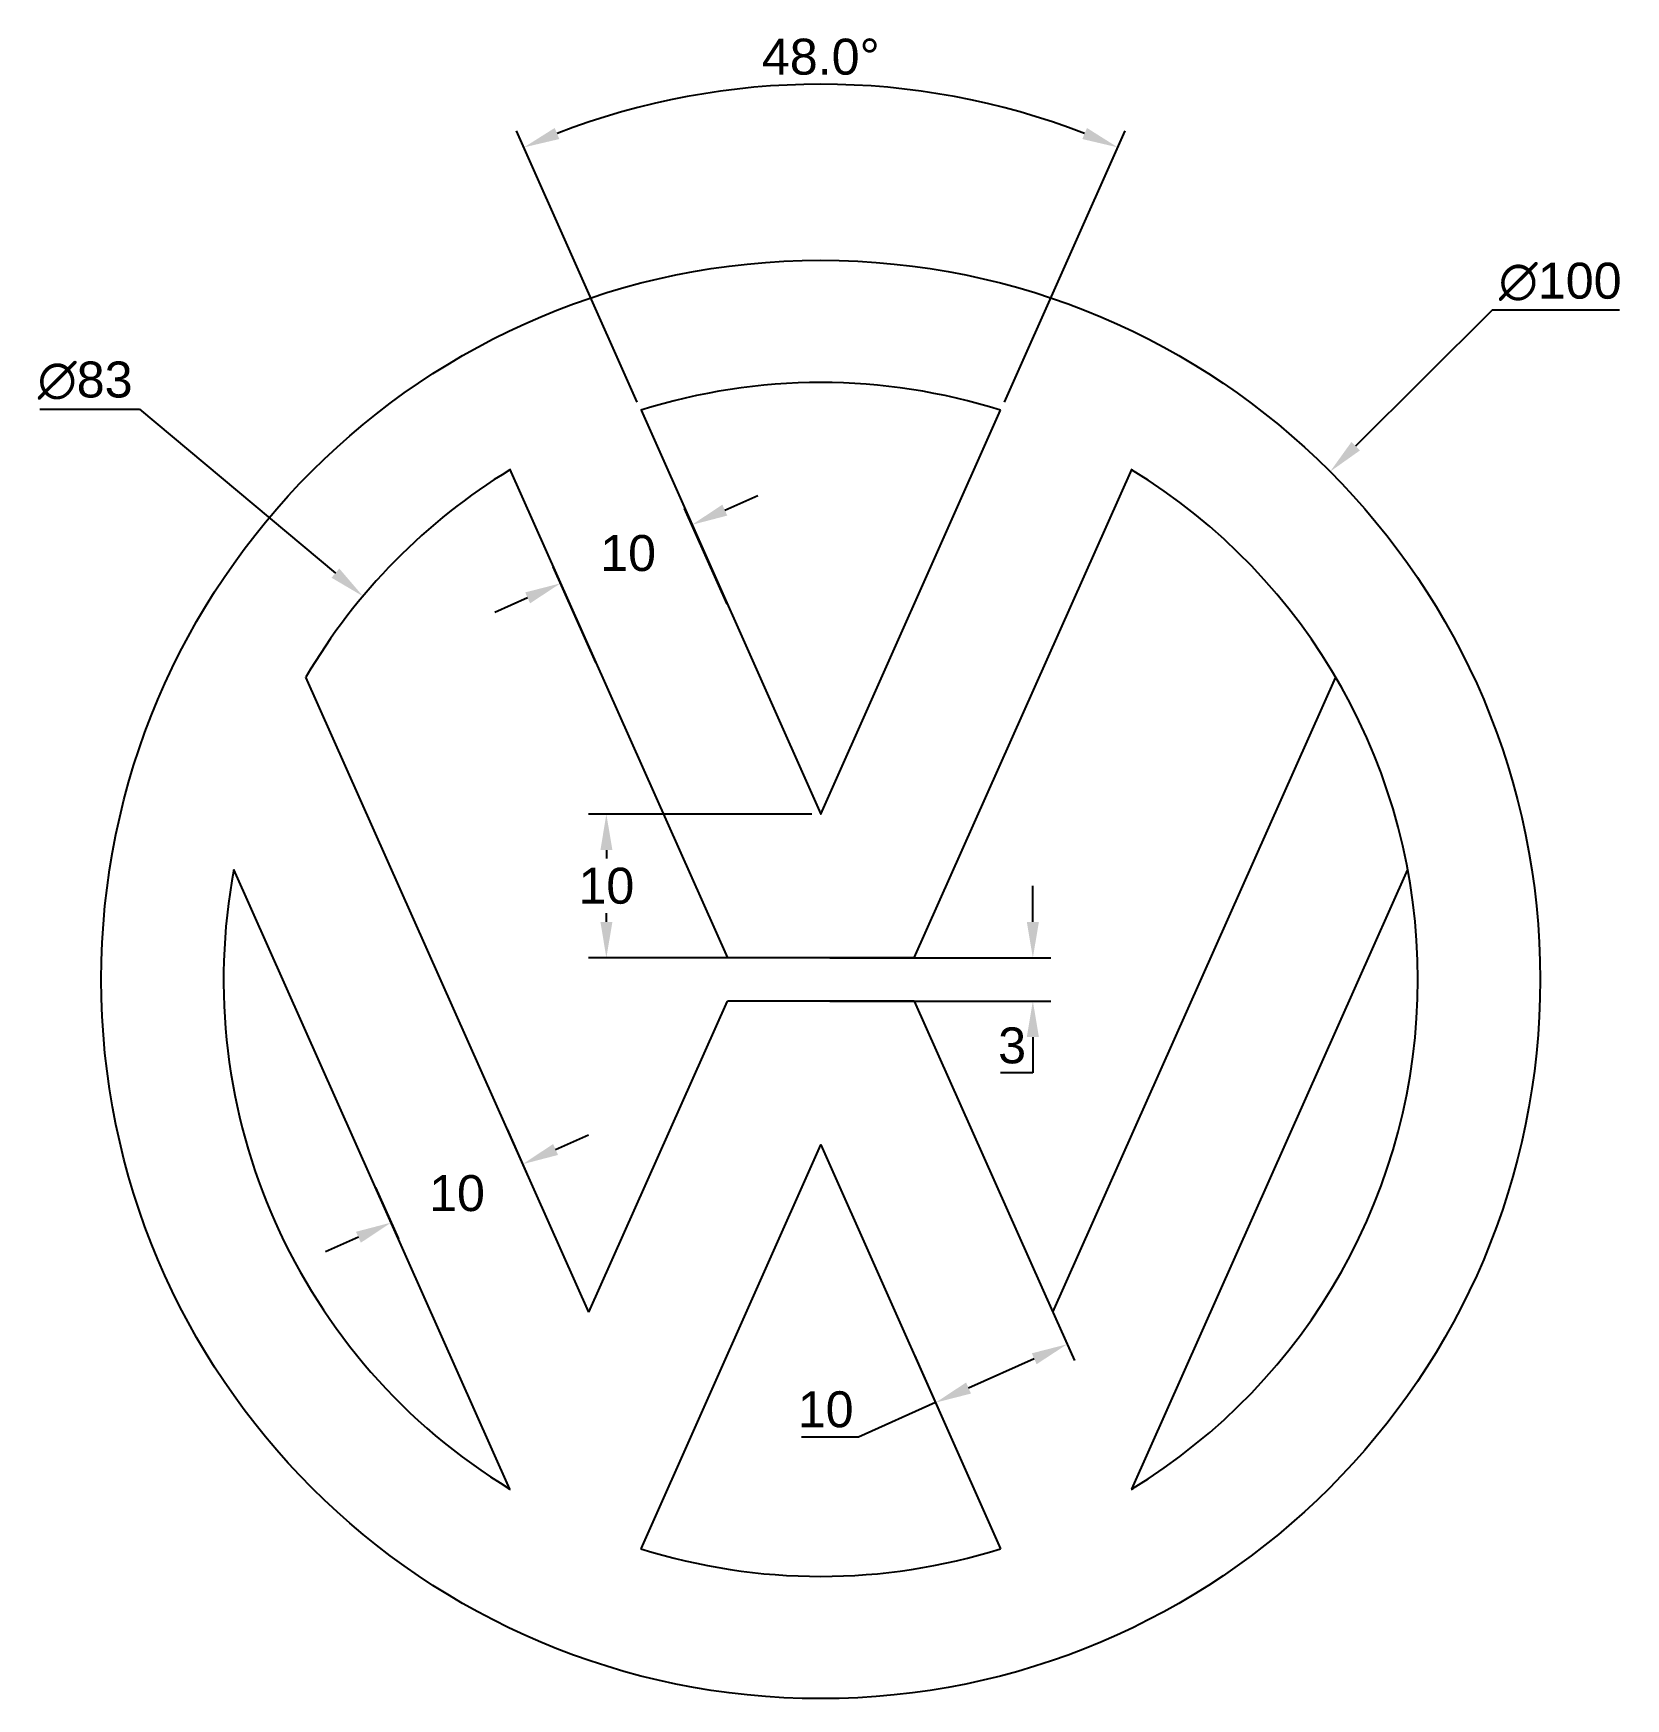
# Model space of a CAD drawing. Header units: millimetres. Extents: x 2266 to 3258, y 1300 to 1675.
# Drawn here: x 2912.7 to 3023.4, y 1528.5 to 1644.3 of the extents above; entities that cross this region are included whole.
import ezdxf

# ---------------------------------------------------------------- set-up
doc = ezdxf.new("R2010")
doc.units = ezdxf.units.MM
doc.styles.get("Standard").update_dxf_attribs({"font": 'arial.ttf'})
doc.dimstyles.new('ISO-25', dxfattribs={"dimtxt": 2.5, "dimasz": 2.5, "dimexe": 1.25, "dimexo": 0.625, "dimtad": 1, "dimtih": 1, "dimtoh": 1, "dimdec": 1, "dimdsep": 46, "dimtxsty": 'Standard', "dimcen": 0, "dimadec": 1, "dimazin": 0, "dimtfac": 1, "dimtdec": 1, "dimtofl": 0, "dimtmove": 0, "dimatfit": 3, "dimfxl": 1, "dimarcsym": 0})

msp = doc.modelspace()

# ---------------------------------------------------------------- blocks, each defined once
blk = doc.blocks.new('*D20')
at = {"color": 0, "lineweight": -2, "transparency": 16777216}
for p, q in [((2982.21, 1582.52), (2982.21, 1585.02)), ((2968.1, 1580.02), (2983.46, 1580.02)), ((2968.1, 1577.02), (2983.46, 1577.02)), ((2982.21, 1574.52), (2982.21, 1572.02)), ((2982.21, 1572.02), (2979.95, 1572.02))]:
    blk.add_line(p, q, dxfattribs=at)
at = {"color": 0, "transparency": 16777216}
for points in [[(2981.79, 1582.52), (2982.63, 1582.52), (2982.21, 1580.02)], [(2981.79, 1574.52), (2982.63, 1574.52), (2982.21, 1577.02)]]:
    blk.add_solid(points, dxfattribs=at)
at = {"layer": 'Defpoints', "color": 0, "transparency": 16777216}
for p in [(2967.47, 1580.02), (2967.47, 1577.02), (2982.21, 1577.02)]:
    blk.add_point(p, dxfattribs=at)
at = {"color": 0, "transparency": 16777216, "insert": (2980.77, 1573.92), "char_height": 2.5, "attachment_point": 5}
blk.add_mtext('3', dxfattribs=at)
blk = doc.blocks.new('*D21')
at = {"color": 0, "lineweight": -2, "transparency": 16777216}
for p, q in [((2966.85, 1590.02), (2951.32, 1590.02)), ((2952.57, 1587.52), (2952.57, 1586.92)), ((2952.57, 1582.52), (2952.57, 1583.12)), ((2966.85, 1580.02), (2951.32, 1580.02))]:
    blk.add_line(p, q, dxfattribs=at)
at = {"color": 0, "transparency": 16777216}
for points in [[(2952.16, 1587.52), (2952.99, 1587.52), (2952.57, 1590.02)], [(2952.16, 1582.52), (2952.99, 1582.52), (2952.57, 1580.02)]]:
    blk.add_solid(points, dxfattribs=at)
at = {"layer": 'Defpoints', "color": 0, "transparency": 16777216}
for p in [(2967.47, 1590.02), (2952.57, 1580.02), (2967.47, 1580.02)]:
    blk.add_point(p, dxfattribs=at)
at = {"color": 0, "transparency": 16777216, "insert": (2952.57, 1585.02), "char_height": 2.5, "attachment_point": 5}
blk.add_mtext('10', dxfattribs=at)
blk = doc.blocks.new('*D22')
at = {"color": 0, "lineweight": -2, "transparency": 16777216}
for p, q in [((2960.8, 1611.15), (2963.09, 1612.16)), ((2960.97, 1604.62), (2958.01, 1611.27)), ((2951.84, 1600.56), (2948.88, 1607.21)), ((2947.1, 1605.05), (2944.82, 1604.03))]:
    blk.add_line(p, q, dxfattribs=at)
at = {"color": 0, "transparency": 16777216}
for points in [[(2960.63, 1611.53), (2960.97, 1610.77), (2958.52, 1610.13)], [(2946.93, 1605.43), (2947.27, 1604.67), (2949.38, 1606.06)]]:
    blk.add_solid(points, dxfattribs=at)
at = {"layer": 'Defpoints', "color": 0, "transparency": 16777216}
for p in [(2949.38, 1606.06), (2961.23, 1604.05), (2952.09, 1599.99)]:
    blk.add_point(p, dxfattribs=at)
at = {"color": 0, "transparency": 16777216, "insert": (2954.08, 1608.15), "char_height": 2.5, "attachment_point": 5}
blk.add_mtext('10', dxfattribs=at)
blk = doc.blocks.new('*D23')
at = {"color": 0, "lineweight": -2, "transparency": 16777216}
for p, q in [((2945.67, 1568.12), (2947.26, 1564.54)), ((2949.04, 1566.7), (2951.32, 1567.72)), ((2936.53, 1564.06), (2938.13, 1560.48)), ((2935.34, 1560.6), (2933.05, 1559.58))]:
    blk.add_line(p, q, dxfattribs=at)
at = {"color": 0, "transparency": 16777216}
for points in [[(2948.87, 1567.08), (2949.21, 1566.32), (2946.76, 1565.68)], [(2935.17, 1560.98), (2935.51, 1560.22), (2937.62, 1561.62)]]:
    blk.add_solid(points, dxfattribs=at)
at = {"layer": 'Defpoints', "color": 0, "transparency": 16777216}
for p in [(2945.42, 1568.7), (2946.76, 1565.68), (2936.28, 1564.63)]:
    blk.add_point(p, dxfattribs=at)
at = {"color": 0, "transparency": 16777216, "insert": (2942.19, 1563.65), "char_height": 2.5, "attachment_point": 5}
blk.add_mtext('10', dxfattribs=at)
blk = doc.blocks.new('*D24')
at = {"color": 0, "lineweight": -2, "transparency": 16777216}
for p, q in [((2983.11, 1556.48), (2985.1, 1552.02)), ((2973.98, 1552.41), (2975.96, 1547.96)), ((2982.3, 1552.15), (2977.74, 1550.11)), ((2975.45, 1549.1), (2970.1, 1546.71)), ((2970.1, 1546.71), (2966.14, 1546.71))]:
    blk.add_line(p, q, dxfattribs=at)
at = {"color": 0, "transparency": 16777216}
for points in [[(2982.14, 1552.53), (2982.47, 1551.77), (2984.59, 1553.16)], [(2977.57, 1550.5), (2977.91, 1549.73), (2975.45, 1549.1)]]:
    blk.add_solid(points, dxfattribs=at)
at = {"layer": 'Defpoints', "color": 0, "transparency": 16777216}
for p in [(2982.86, 1557.05), (2973.72, 1552.98), (2984.59, 1553.16)]:
    blk.add_point(p, dxfattribs=at)
at = {"color": 0, "transparency": 16777216, "insert": (2967.81, 1548.62), "char_height": 2.5, "attachment_point": 5}
blk.add_mtext('10', dxfattribs=at)
blk = doc.blocks.new('*D25')
at = {"color": 0, "lineweight": -2, "transparency": 16777216}
for p, q in [((2954.72, 1618.66), (2946.33, 1637.51)), ((2980.23, 1618.66), (2988.62, 1637.51))]:
    blk.add_line(p, q, dxfattribs=at)
blk.add_arc((2967.47, 1590.02), 50.74, 68.8232, 111.1768, dxfattribs=at)
at = {"color": 0, "transparency": 16777216}
for points in [[(2949.3, 1636.95), (2948.98, 1637.72), (2946.84, 1636.37)], [(2985.97, 1637.72), (2985.65, 1636.95), (2988.11, 1636.37)]]:
    blk.add_solid(points, dxfattribs=at)
at = {"layer": 'Defpoints', "color": 0, "transparency": 16777216}
for p in [(2974.54, 1640.27), (2954.98, 1618.09), (2979.97, 1618.09), (2967.47, 1590.02), (2967.47, 1590.02)]:
    blk.add_point(p, dxfattribs=at)
at = {"color": 0, "transparency": 16777216, "insert": (2967.47, 1642.66), "char_height": 2.5, "attachment_point": 5}
blk.add_mtext('48.0°', dxfattribs=at)
blk = doc.blocks.new('*D26')
at = {"color": 0, "lineweight": -2, "transparency": 16777216}
for p, q in [((3014.12, 1625.05), (3004.64, 1615.59)), ((3022.98, 1625.05), (3014.12, 1625.05))]:
    blk.add_line(p, q, dxfattribs=at)
at = {"color": 0, "transparency": 16777216}
blk.add_solid([(3004.35, 1615.89), (3004.94, 1615.3), (3002.87, 1613.83)], dxfattribs=at)
at = {"layer": 'Defpoints', "color": 0, "transparency": 16777216}
for p in [(3002.87, 1613.83), (2932.08, 1543.21)]:
    blk.add_point(p, dxfattribs=at)
at = {"color": 0, "transparency": 16777216, "insert": (3018.86, 1627.02), "char_height": 2.5, "attachment_point": 5}
blk.add_mtext('∅100', dxfattribs=at)
blk = doc.blocks.new('*D27')
at = {"color": 0, "lineweight": -2, "transparency": 16777216}
for p, q in [((2913.19, 1618.18), (2920.12, 1618.18)), ((2920.12, 1618.18), (2933.74, 1606.77))]:
    blk.add_line(p, q, dxfattribs=at)
at = {"color": 0, "transparency": 16777216}
blk.add_solid([(2934.01, 1607.09), (2933.47, 1606.45), (2935.66, 1605.16)], dxfattribs=at)
at = {"layer": 'Defpoints', "color": 0, "transparency": 16777216}
for p in [(2935.66, 1605.16), (2999.29, 1551.87)]:
    blk.add_point(p, dxfattribs=at)
at = {"color": 0, "transparency": 16777216, "insert": (2916.35, 1620.15), "char_height": 2.5, "attachment_point": 5}
blk.add_mtext('∅83', dxfattribs=at)

# ---------------------------------------------------------------- dimensions: what is measured, and where the dimension line sits
dim = msp.add_angular_dim_2l(base=(2974.54, 1640.27), line1=((2954.98, 1618.09), (2967.47, 1590.02)), line2=((2967.47, 1590.02), (2979.97, 1618.09)), dimstyle='ISO-25')
dim.commit()
dim.dimension.update_dxf_attribs({"geometry": '*D25', "text_midpoint": (2967.47, 1642.66)})
for p1, p2, picture, middle in [((2932.08, 1543.21), (3002.87, 1613.83), '*D26', (3018.86, 1625.05)), ((2999.29, 1551.87), (2935.66, 1605.16), '*D27', (2916.35, 1618.18))]:
    dim = msp.add_diameter_dim_2p(p1=p1, p2=p2, dimstyle='ISO-25')
    dim.commit()
    dim.dimension.update_dxf_attribs({"geometry": picture, "text_midpoint": middle, "dimtype": 163})
for base, p1, p2, angle, picture, middle, dimtype in [((2949.38, 1606.06), (2961.23, 1604.05), (2952.09, 1599.99), 204, '*D22', (2954.08, 1608.15), 161), ((2952.57, 1580.02), (2967.47, 1590.02), (2967.47, 1580.02), 90, '*D21', (2952.57, 1585.02), 160), ((2946.76, 1565.68), (2936.28, 1564.63), (2945.42, 1568.7), 24, '*D23', (2942.19, 1563.65), 161), ((2984.59, 1553.16), (2973.72, 1552.98), (2982.86, 1557.05), 24, '*D24', (2967.81, 1546.71), 161)]:
    dim = msp.add_linear_dim(base=base, p1=p1, p2=p2, angle=angle, dimstyle='ISO-25')
    dim.commit()
    dim.dimension.update_dxf_attribs({"geometry": picture, "text_midpoint": middle, "dimtype": dimtype})
dim = msp.add_linear_dim(base=(2982.21, 1577.02), p1=(2967.47, 1580.02), p2=(2967.47, 1577.02), angle=90, dimstyle='ISO-25')
dim.commit()
dim.dimension.update_dxf_attribs({"geometry": '*D20', "text_midpoint": (2980.77, 1573.92)})

# ---------------------------------------------------------------- linework, layer by layer
for p, q in [((2951.35, 1555.38), (2931.69, 1599.53)), ((2983.6, 1555.38), (3003.26, 1599.53)), ((2945.87, 1543.08), (2926.69, 1586.17)), ((2989.08, 1543.08), (3008.26, 1586.17)), ((2917.5, 1580.02), (2917.47, 1580.02)), ((2973.97, 1580.02), (2960.98, 1580.02)), ((3017.47, 1580.02), (3017.45, 1580.02)), ((2917.5, 1577.02), (2917.47, 1577.02)), ((2973.97, 1577.02), (2960.98, 1577.02)), ((3017.47, 1577.02), (3017.45, 1577.02))]:
    msp.add_line(p, q)
for points in [[(2954.98, 1618.09), (2967.47, 1590.02), (2979.97, 1618.09)], [(2945.84, 1614.02), (2960.98, 1580.02)], [(2973.97, 1580.02), (2989.11, 1614.02)], [(2951.35, 1555.38), (2960.98, 1577.02)], [(2973.97, 1577.02), (2983.6, 1555.38)], [(2954.98, 1538.94), (2967.47, 1567.02), (2979.97, 1538.94)], [(2945.84, 1543.01), (2945.87, 1543.08)], [(2989.08, 1543.08), (2989.11, 1543.01)]]:
    msp.add_lwpolyline(points)
msp.add_circle((2967.47, 1578.52), 50)
for start, end in [(72.4716, 107.5284), (121.3687, 149.5816), (301.3687, 58.6313), (169.3687, 238.6313), (252.4716, 287.5284), (252.4716, 287.5284)]:
    msp.add_arc((2967.47, 1578.52), 41.5, start, end)

msp.set_redraw_order([(e.dxf.handle, doc.entitydb.next_handle()) for e in msp.query("TEXT MTEXT ATTDEF DIMENSION ARC_DIMENSION")])  # texts and dimensions are drawn at this point

doc.saveas('drawing.dxf')
